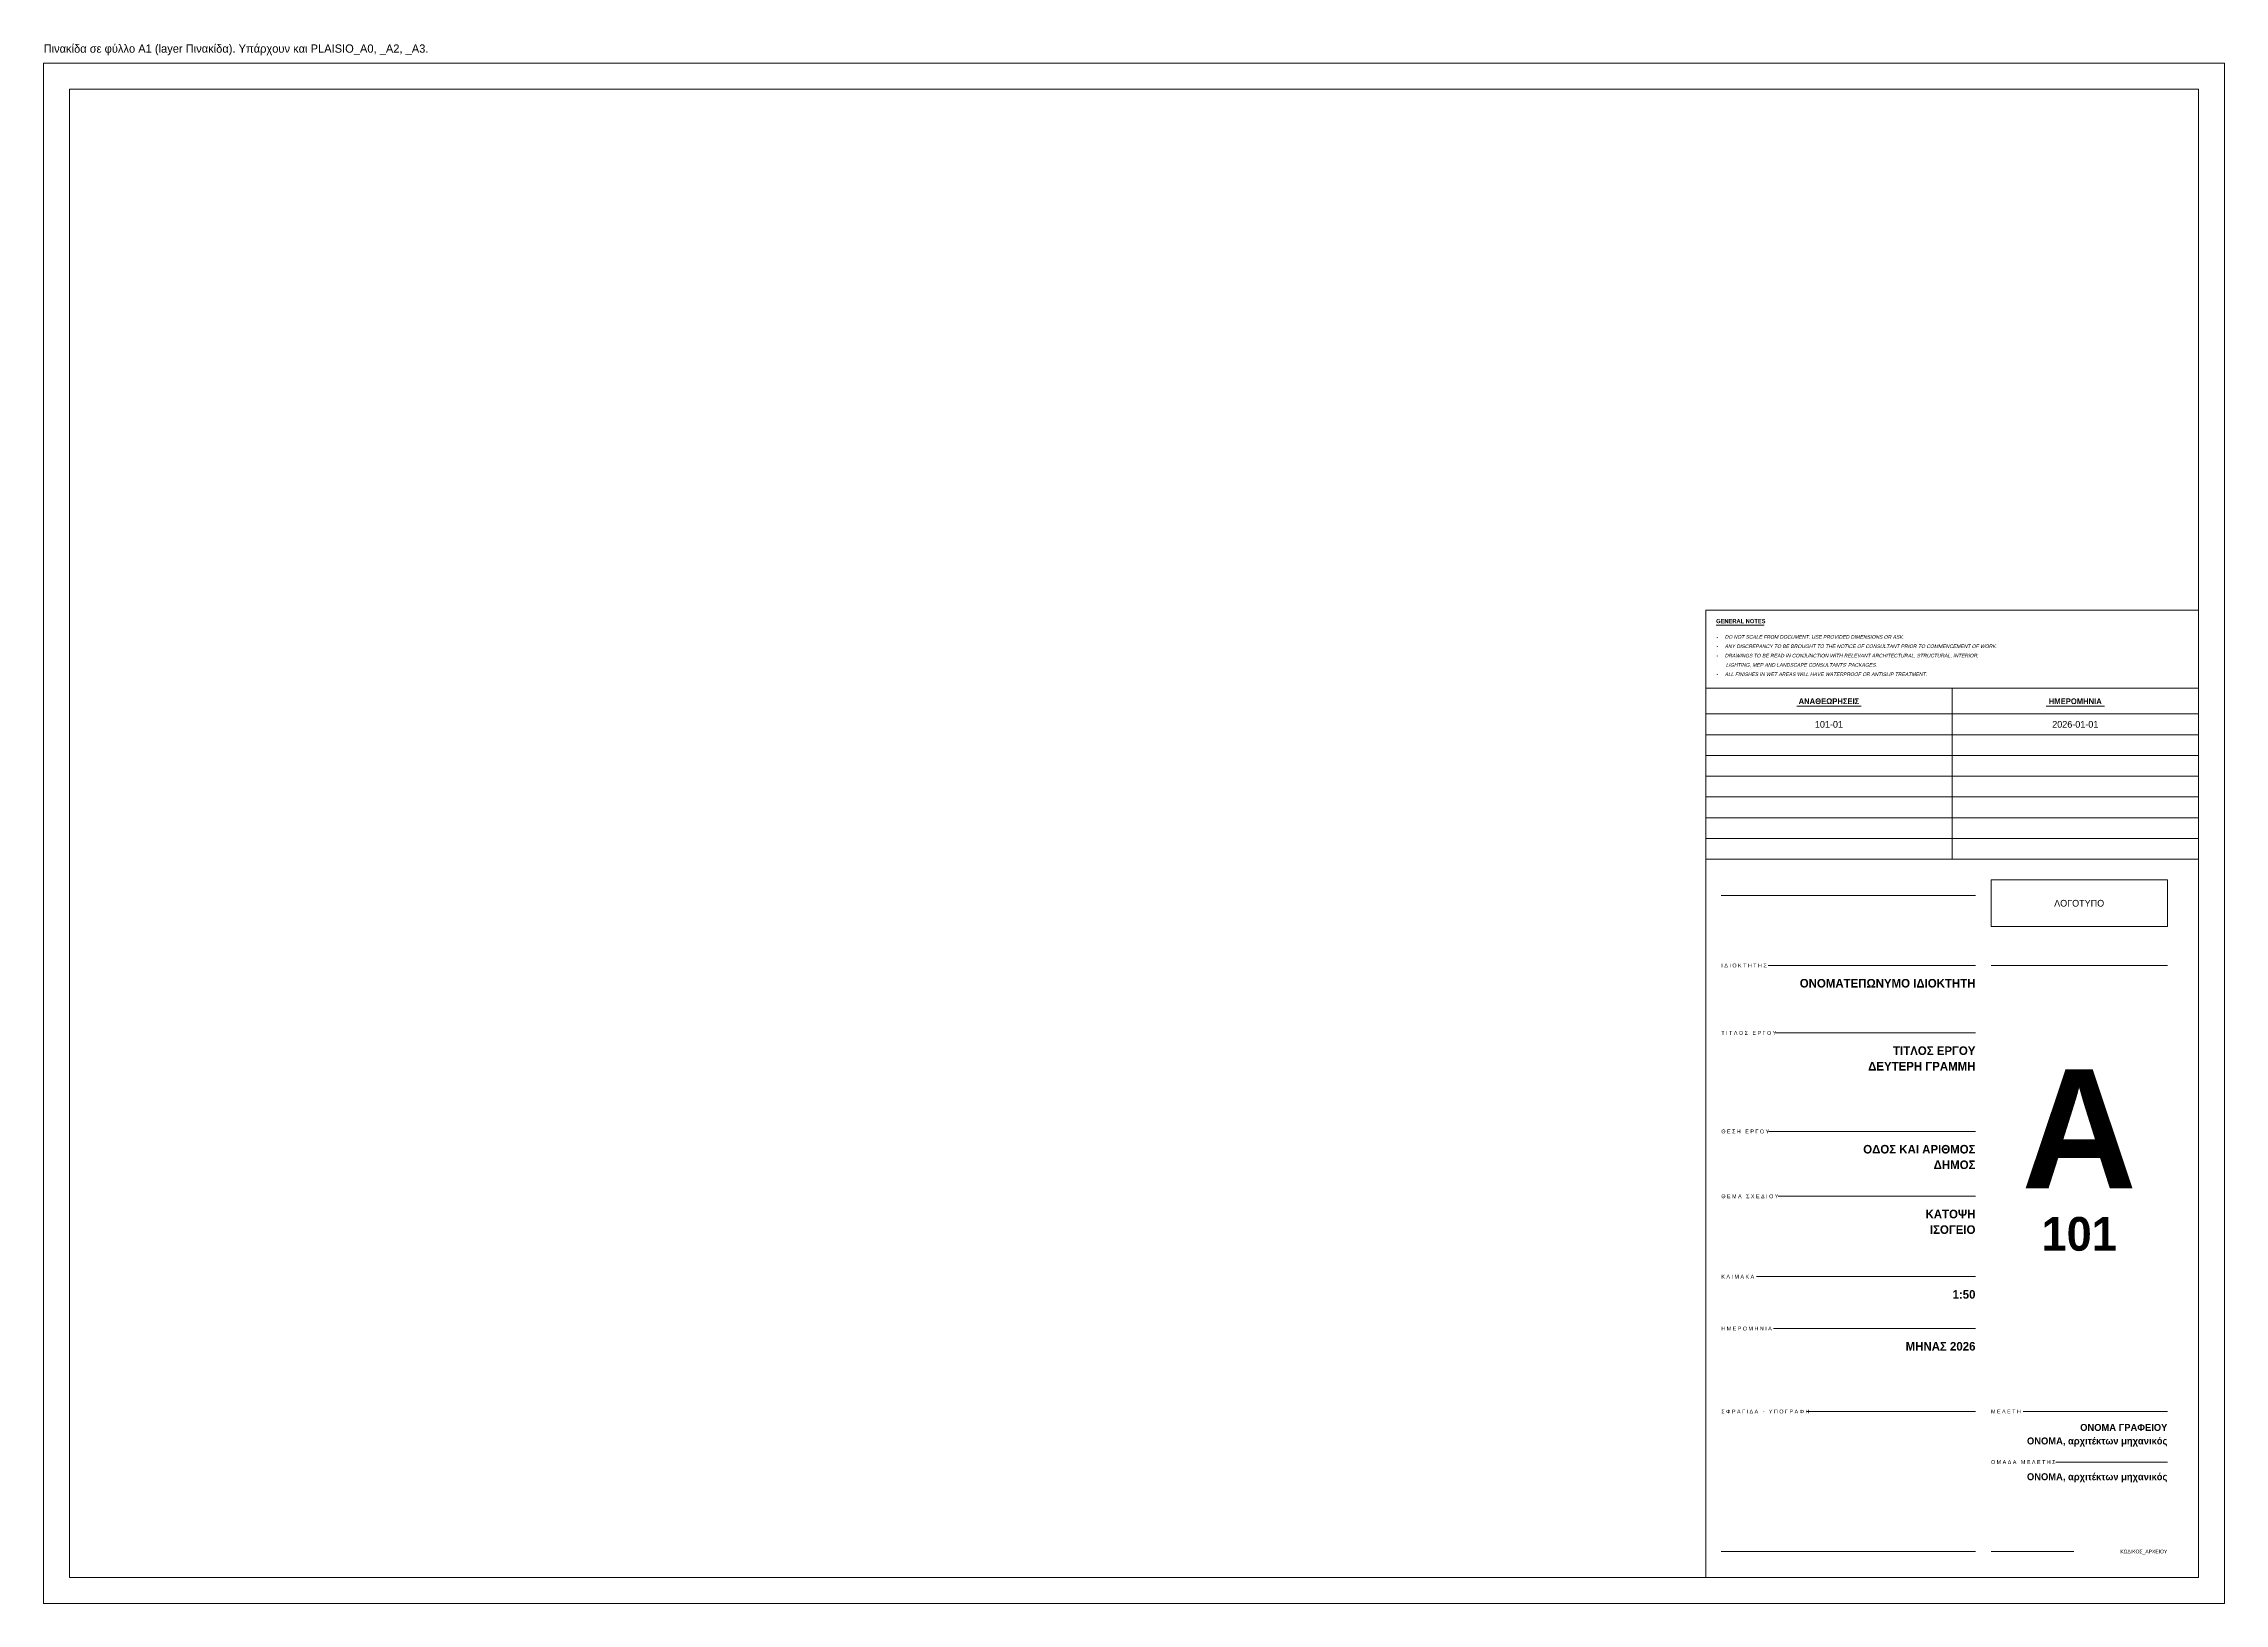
# Model space of a CAD drawing. Extents: x 0 to 269, y -106 to 0.
# Drawn here: x 92.8 to 176.9, y -106 to -45.8 of the extents above; entities that cross this region are included whole.
import ezdxf
from ezdxf.enums import TextEntityAlignment as Align

# ---------------------------------------------------------------- set-up
doc = ezdxf.new("R2010")
doc.units = 0
doc.layers.add('KIT-Οδηγίες', color=140, linetype='Continuous', plot=False)
doc.layers.add('Πινακίδα', color=61, linetype='Continuous', lineweight=18)
doc.styles.add('KIT', font='Commissioner-Regular.ttf')
doc.styles.add('KIT-B', font='Commissioner-Bold.ttf')
doc.styles.add('KIT-L', font='Commissioner-Light.ttf')

msp = doc.modelspace()

# ---------------------------------------------------------------- texts
at = {"layer": 'KIT-Οδηγίες', "style": 'KIT'}
msp.add_text('Πινακίδα σε φύλλο A1 (layer Πινακίδα). Υπάρχουν και PLAISIO_A0, _A2, _A3.', height=0.32, dxfattribs=at).set_placement((92.85, -46.182))

# ---------------------------------------------------------------- blocks, each defined once
blk = doc.blocks.new('PLAISIO_A1_100')
at = {"color": 252}
blk.add_lwpolyline([(0, 0), (84.1, 0), (84.1, 59.4), (0, 59.4)], close=True, dxfattribs=at)
at = {"color": 62}
blk.add_lwpolyline([(1, 1), (83.1, 1), (83.1, 58.4), (1, 58.4)], close=True, dxfattribs=at)
blk = doc.blocks.new('PINAKIDA_100')
at = {"color": 62}
for p, q in [((-18.4, 26.3), (-8.6, 26.3)), ((-16.594, 23.6), (-8.6, 23.6)), ((-8, 23.6), (-1.2, 23.6)), ((-16.309, 21), (-8.6, 21)), ((-16.577, 17.2), (-8.6, 17.2)), ((-16.211, 14.7), (-8.6, 14.7)), ((-17.04, 11.6), (-8.6, 11.6)), ((-16.383, 9.6), (-8.6, 9.6)), ((-15.109, 6.4), (-8.6, 6.4)), ((-6.762, 6.4), (-1.2, 6.4)), ((-5.496, 4.45), (-1.2, 4.45)), ((-18.4, 1), (-8.6, 1)), ((-8, 1), (-4.8, 1))]:
    blk.add_line(p, q, dxfattribs=at)
blk.add_lwpolyline([(-19, 0), (0, 0), (0, 27.7), (-19, 27.7)], close=True)
at = {"color": 252}
blk.add_lwpolyline([(-8, 25.1), (-1.2, 25.1), (-1.2, 26.9), (-8, 26.9)], close=True, dxfattribs=at)
at = {"color": 252, "style": 'KIT-L'}
blk.add_text('ΛΟΓΟΤΥΠΟ', height=0.26, dxfattribs=at).set_placement((-4.6, 26), align=Align.MIDDLE_CENTER)
at = {"style": 'KIT-L'}
for s, p in [('Ι Δ Ι Ο Κ Τ Η Τ Η Σ', (-18.4, 23.525)), ('Τ Ι Τ Λ Ο Σ   Ε Ρ Γ Ο Υ', (-18.4, 20.925)), ('Θ Ε Σ Η   Ε Ρ Γ Ο Υ', (-18.4, 17.125)), ('Θ Ε Μ Α   Σ Χ Ε Δ Ι Ο Υ', (-18.4, 14.625)), ('Κ Λ Ι Μ Α Κ Α', (-18.4, 11.525)), ('Η Μ Ε Ρ Ο Μ Η Ν Ι Α', (-18.4, 9.525)), ('Σ Φ Ρ Α Γ Ι Δ Α   -   Υ Π Ο Γ Ρ Α Φ Η', (-18.4, 6.325)), ('Μ Ε Λ Ε Τ Η', (-8, 6.325)), ('Ο Μ Α Δ Α   Μ Ε Λ Ε Τ Η Σ', (-8, 4.375))]:
    blk.add_text(s, height=0.15, dxfattribs=at).set_placement(p)
for tag, height, style, p in [('ΙΔΙΟΚΤΗΤΗΣ1', 0.33, 'KIT-B', (-8.6, 22.75)), ('ΙΔΙΟΚΤΗΤΗΣ2', 0.33, 'KIT-B', (-8.6, 22.15)), ('ΤΙΤΛΟΣ1', 0.33, 'KIT-B', (-8.6, 20.15)), ('ΤΙΤΛΟΣ2', 0.33, 'KIT-B', (-8.6, 19.55)), ('ΤΙΤΛΟΣ3', 0.33, 'KIT-B', (-8.6, 18.95)), ('ΤΙΤΛΟΣ4', 0.33, 'KIT-B', (-8.6, 18.35)), ('ΘΕΣΗ1', 0.33, 'KIT-B', (-8.6, 16.35)), ('ΘΕΣΗ2', 0.33, 'KIT-B', (-8.6, 15.75)), ('ΘΕΜΑ1', 0.33, 'KIT-B', (-8.6, 13.85)), ('ΘΕΜΑ2', 0.33, 'KIT-B', (-8.6, 13.25)), ('ΘΕΜΑ3', 0.33, 'KIT-B', (-8.6, 12.65)), ('ΚΛΙΜΑΚΑ', 0.33, 'KIT-B', (-8.6, 10.75)), ('ΗΜΕΡΟΜΗΝΙΑ', 0.33, 'KIT-B', (-8.6, 8.75)), ('ΜΕΛΕΤΗ1', 0.27, 'KIT-B', (-1.2, 5.65)), ('ΜΕΛΕΤΗ2', 0.27, 'KIT-B', (-1.2, 5.13)), ('ΟΜΑΔΑ1', 0.27, 'KIT-B', (-1.2, 3.75)), ('ΟΜΑΔΑ2', 0.27, 'KIT-B', (-1.2, 3.23)), ('ΟΜΑΔΑ3', 0.27, 'KIT-B', (-1.2, 2.71)), ('ΟΜΑΔΑ4', 0.27, 'KIT-B', (-1.2, 2.19)), ('ΑΡΧΕΙΟ', 0.14, 'KIT', (-1.2, 0.93))]:
    blk.add_attdef(tag, text='', height=height, dxfattribs=dict(style=style)).set_placement(p, align=Align.RIGHT)
at = {"style": 'KIT-B'}
for tag, height, p in [('ΚΑΤΗΓΟΡΙΑ', 4.6, (-4.6, 15)), ('ΑΡΙΘΜΟΣ', 1.3, (-4.6, 12.6))]:
    blk.add_attdef(tag, text='', height=height, dxfattribs=at).set_placement(p, align=Align.CENTER)
blk = doc.blocks.new('ANATHEORISEIS_100')
for p, q in [((-15.494, 5.896), (-13.006, 5.896)), ((-9.5, 0), (-9.5, 6.6)), ((-5.872, 5.896), (-3.628, 5.896)), ((-19, 5.6), (0, 5.6)), ((-19, 4.8), (0, 4.8)), ((-19, 4), (0, 4)), ((-19, 3.2), (0, 3.2)), ((-19, 2.4), (0, 2.4)), ((-19, 1.6), (0, 1.6)), ((-19, 0.8), (0, 0.8))]:
    blk.add_line(p, q)
blk.add_lwpolyline([(-19, 0), (0, 0), (0, 6.6), (-19, 6.6)], close=True)
at = {"style": 'KIT-B'}
for s, p in [('ΑΝΑΘΕΩΡΗΣΕΙΣ', (-14.25, 5.98)), ('ΗΜΕΡΟΜΗΝΙΑ', (-4.75, 5.98))]:
    blk.add_text(s, height=0.22, dxfattribs=at).set_placement(p, align=Align.CENTER)
at = {"style": 'KIT-L'}
for tag, p in [('ΑΝΑΘ1', (-14.25, 5.2)), ('ΗΜΕΡ1', (-4.75, 5.2)), ('ΑΝΑΘ2', (-14.25, 4.4)), ('ΗΜΕΡ2', (-4.75, 4.4)), ('ΑΝΑΘ3', (-14.25, 3.6)), ('ΗΜΕΡ3', (-4.75, 3.6)), ('ΑΝΑΘ4', (-14.25, 2.8)), ('ΗΜΕΡ4', (-4.75, 2.8)), ('ΑΝΑΘ5', (-14.25, 2)), ('ΗΜΕΡ5', (-4.75, 2)), ('ΑΝΑΘ6', (-14.25, 1.2)), ('ΗΜΕΡ6', (-4.75, 1.2)), ('ΑΝΑΘ7', (-14.25, 0.4)), ('ΗΜΕΡ7', (-4.75, 0.4))]:
    blk.add_attdef(tag, text='', height=0.26, dxfattribs=at).set_placement(p, align=Align.MIDDLE_CENTER)
blk = doc.blocks.new('SIMEIOSEIS_100')
blk.add_line((-18.6, 2.43), (-16.746, 2.43))
blk.add_lwpolyline([(-19, 0), (0, 0), (0, 3), (-19, 3)], close=True)
at = {"style": 'KIT-B'}
blk.add_text('GENERAL NOTES', height=0.16, dxfattribs=at).set_placement((-18.6, 2.5))
at = {"style": 'KIT', "oblique": 12}
for s, p in [('-     DO NOT SCALE FROM DOCUMENT. USE PROVIDED DIMENSIONS OR ASK.', (-18.6, 1.9)), ('-     ANY DISCREPANCY TO BE BROUGHT TO THE NOTICE OF CONSULTANT PRIOR TO COMMENCEMENT OF WORK.', (-18.6, 1.54)), ('-     DRAWINGS TO BE READ IN CONJUNCTION WITH RELEVANT ARCHITECTURAL, STRUCTURAL, INTERIOR,', (-18.6, 1.18)), ("       LIGHTING, MEP AND LANDSCAPE CONSULTANTS' PACKAGES.", (-18.6, 0.82)), ('-     ALL FINISHES IN WET AREAS WILL HAVE WATERPROOF OR ANTISLIP TREATMENT.', (-18.6, 0.46))]:
    blk.add_text(s, height=0.14, dxfattribs=at).set_placement(p)

# ---------------------------------------------------------------- block references
at = {"layer": 'Πινακίδα'}
for name, p in [('PLAISIO_A1_100', (92.85, -105.982)), ('SIMEIOSEIS_100', (175.95, -70.682))]:
    msp.add_blockref(name, p, dxfattribs=at)
for name, p, values in [('ANATHEORISEIS_100', (175.95, -77.282), {'ΑΝΑΘ1': '101-01', 'ΗΜΕΡ1': '2026-01-01'}), ('PINAKIDA_100', (175.95, -104.982), {'ΙΔΙΟΚΤΗΤΗΣ1': 'ΟΝΟΜΑΤΕΠΩΝΥΜΟ ΙΔΙΟΚΤΗΤΗ', 'ΤΙΤΛΟΣ1': 'ΤΙΤΛΟΣ ΕΡΓΟΥ', 'ΤΙΤΛΟΣ2': 'ΔΕΥΤΕΡΗ ΓΡΑΜΜΗ', 'ΘΕΣΗ1': 'ΟΔΟΣ ΚΑΙ ΑΡΙΘΜΟΣ', 'ΘΕΣΗ2': 'ΔΗΜΟΣ', 'ΘΕΜΑ1': 'ΚΑΤΟΨΗ', 'ΘΕΜΑ2': 'ΙΣΟΓΕΙΟ', 'ΚΛΙΜΑΚΑ': '1:50', 'ΗΜΕΡΟΜΗΝΙΑ': 'ΜΗΝΑΣ 2026', 'ΚΑΤΗΓΟΡΙΑ': 'Α', 'ΑΡΙΘΜΟΣ': '101', 'ΜΕΛΕΤΗ1': 'ΟΝΟΜΑ ΓΡΑΦΕΙΟΥ', 'ΜΕΛΕΤΗ2': 'ΟΝΟΜΑ, αρχιτέκτων μηχανικός', 'ΟΜΑΔΑ1': 'ΟΝΟΜΑ, αρχιτέκτων μηχανικός', 'ΑΡΧΕΙΟ': 'ΚΩΔΙΚΟΣ_ΑΡΧΕΙΟΥ'})]:
    msp.add_blockref(name, p, dxfattribs=at).add_auto_attribs(values)

msp.set_redraw_order([(e.dxf.handle, doc.entitydb.next_handle()) for e in msp.query("TEXT MTEXT ATTDEF DIMENSION ARC_DIMENSION")])  # texts and dimensions are drawn at this point

doc.saveas('drawing.dxf')
